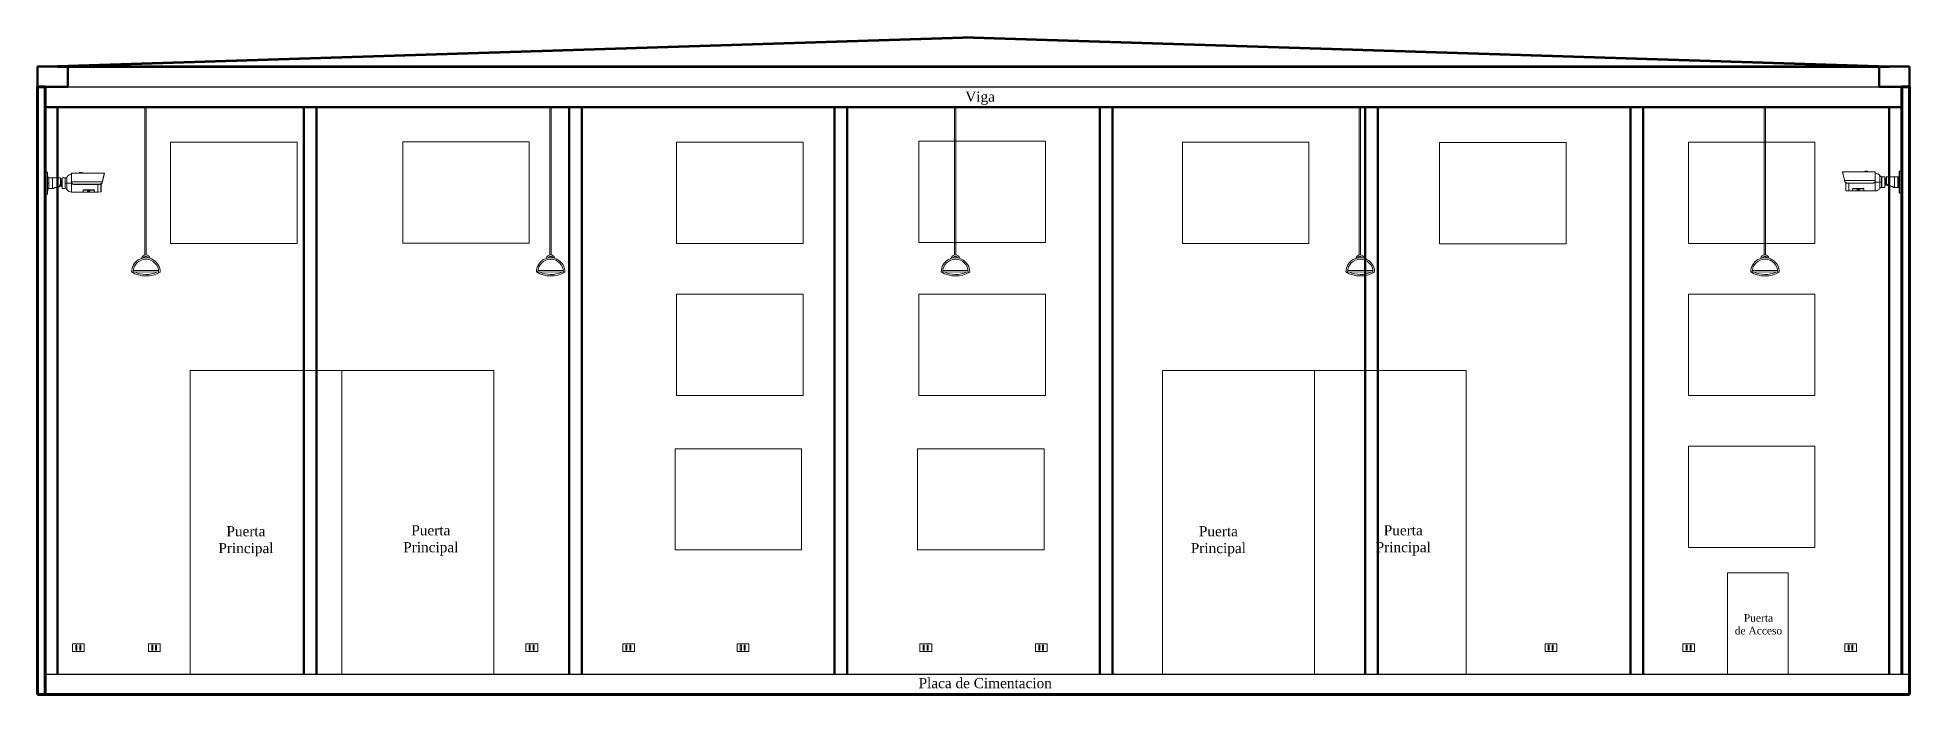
# Model space of a CAD drawing. Header units: metres. Extents: x 29 to 562, y -33 to 369.
# Drawn here: x 448.53 to 485.53, y 108.94 to 121.91 of the extents above; entities that cross this region are included whole.
import ezdxf

# ---------------------------------------------------------------- set-up
doc = ezdxf.new("R2010")
doc.units = ezdxf.units.M
doc.header["$LTSCALE"] = 2
for name, color, linetype, lineweight in [('001_Dark_1 10', 7, 'Continuous', 0), ('A-DOOR', 251, 'Continuous', 18), ('A-GLAZ', 2, 'Continuous', 18), ('A-ROOF', 226, 'Continuous', 53), ('E-AIR', 160, 'Continuous', 5), ('j pisos', 251, 'Continuous', 9), ('S-BEAM', 1, 'Continuous', 50), ('S-COLS', 1, 'Continuous', 50), ('S-WALL', 7, 'Continuous', 60), ('Tuberia', 1, 'Continuous', 9)]:
    doc.layers.add(name, color=color, linetype=linetype, lineweight=lineweight)
doc.layers.add('S-DECK', color=7, linetype='Continuous')
doc.layers.add('S-FNDN', color=7, linetype='Continuous')
doc.styles.get("Standard").update_dxf_attribs({"font": 'arial.ttf'})

msp = doc.modelspace()

# ---------------------------------------------------------------- texts
at = {"char_height": 0.2, "attachment_point": 1}
for s, insert, width in [('{\\fTimes New Roman|b0|i0|c0|p18;Viga}', (466.862, 120.843), 2.49427), ('{\\fTimes New Roman|b0|i0|c0|p18;Placa de Cimentacion}', (465.94, 109.261), 3.03204)]:
    msp.add_mtext(s, dxfattribs=dict(at, insert=insert, width=width))
at = {"attachment_point": 2}
for s, insert, char_height in [('{\\fTimes New Roman|b0|i0|c0|p18;Puerta^JPrincipal}', (452.646, 112.261), 0.2), ('{\\fTimes New Roman|b0|i0|c0|p18;Puerta ^JPrincipal}', (456.3, 112.279), 0.2), ('{\\fTimes New Roman|b0|i0|c0|p18;Puerta^JPrincipal}', (471.865, 112.261), 0.2), ('{\\fTimes New Roman|b0|i0|c0|p18;Puerta ^JPrincipal}', (475.519, 112.279), 0.2), ('{\\fTimes New Roman|b0|i0|c0|p18;Puerta^Jde Acceso}', (482.539, 110.523), 0.15)]:
    msp.add_mtext_dynamic_manual_height_columns(s, width=13.41015, gutter_width=12.5, heights=[0], dxfattribs=dict(at, insert=insert, char_height=char_height))

# ---------------------------------------------------------------- blocks, each defined once
blk = doc.blocks.new('Camaras')
at = {"layer": '001_Dark_1 10'}
for p, q in [((-0.0001, 0.0144), (-0.0001, -0.0144)), ((0, 0.0146), (0, -0.0146)), ((0.0007, 0.0145), (0, 0.0146)), ((0.0029, 0.0145), (0.0022, 0.0145)), ((0.0029, -0.0144), (0.0029, 0.0145)), ((0.0032, 0.0134), (0.0032, 0.0142)), ((0.0032, 0), (0.0032, 0.0142)), ((0.0032, 0.0103), (0.0032, 0.0104)), ((0.0032, 0.0104), (0.0032, 0.0104)), ((0.0032, 0.0104), (0.0032, 0.0104)), ((0.0032, 0.0101), (0.0032, 0.0101)), ((0.0032, 0.0095), (0.0032, 0.0099)), ((0.0032, 0.0092), (0.0032, 0.0095)), ((0.0032, 0.0095), (0.0032, 0.0095)), ((0.0032, 0.0088), (0.0032, 0.0092)), ((0.0032, 0.0088), (0.0032, 0.0088)), ((0.0032, 0.0085), (0.0032, 0.0084)), ((0.0032, 0.0078), (0.0032, 0.0078)), ((0.0032, 0.0072), (0.0032, -0.0141)), ((0.0048, 0), (0.0032, 0)), ((0.0048, 0.007), (0.0048, -0.0069)), ((0.0049, 0.0064), (0.0049, 0.0069)), ((0.0049, 0), (0.0049, 0.0069)), ((0.0049, -0.0068), (0.0049, 0.0069)), ((0.0049, 0), (0.0049, -0.0002)), ((0.005, 0.007), (0.005, -0.0069)), ((0.0095, 0.007), (0.005, 0.007)), ((0.0095, -0.0069), (0.0095, 0.007)), ((0.0095, 0.007), (0.0099, 0.007)), ((0.0096, 0.0069), (0.0096, 0.0069)), ((0.0096, -0.0068), (0.0096, 0.0069)), ((0.0097, 0.0069), (0.0096, 0.0069)), ((0.0096, 0.0061), (0.0096, -0.0055)), ((0.0097, 0.0061), (0.0096, 0.0061)), ((0.0097, 0.007), (0.0097, -0.0069)), ((0.0097, 0.0069), (0.0097, -0.0068)), ((0.0099, 0.007), (0.0098, 0.007)), ((0.0202, 0.007), (0.0099, 0.007)), ((0.0202, 0), (0.0202, 0.007)), ((0.0202, 0), (0.0207, 0)), ((0.0207, 0), (0.0207, 0.0064)), ((0.0214, 0.0039), (0.0207, 0.0039)), ((0.0214, -0.0039), (0.0214, 0.0039)), ((0.0223, 0.0067), (0.0223, -0.0066)), ((0.0225, 0.007), (0.0225, -0.0069)), ((0.0225, 0.007), (0.0264, 0.007)), ((0.0264, -0.0069), (0.0264, 0.007)), ((0.0264, 0.0069), (0.0264, -0.0068)), ((0.0264, -0.0065), (0.0264, 0.0069)), ((0.0265, -0.0069), (0.0265, 0.007)), ((0.0265, 0), (0.0352, 0)), ((0.0348, 0.0131), (0.0348, 0.0014)), ((0.0348, -0.0115), (0.0348, 0.0014)), ((0.0349, 0.0133), (0.0349, 0.0014)), ((0.0459, 0.0133), (0.0349, 0.0133)), ((0.0753, 0.002), (0.0349, 0.002)), ((0.0454, 0.0142), (0.0452, 0.0141)), ((0.0452, 0.0141), (0.0452, 0.0141)), ((0.0452, 0.0135), (0.0452, 0.0141)), ((0.0452, 0.0135), (0.0452, 0.0141)), ((0.0452, 0.0135), (0.0452, 0.0135)), ((0.0452, 0.0135), (0.0453, 0.0135)), ((0.0454, 0.0134), (0.0452, 0.0135)), ((0.0453, 0.0142), (0.0453, 0.0142)), ((0.0453, 0.0142), (0.0453, 0.0142)), ((0.0453, 0.0142), (0.0453, 0.0142)), ((0.0453, 0.0135), (0.0453, 0.0141)), ((0.0453, 0.0135), (0.0453, 0.0135)), ((0.0453, 0.0135), (0.0453, 0.0135)), ((0.0453, 0.0135), (0.0453, 0.0135)), ((0.0453, 0.0135), (0.0453, 0.0135)), ((0.0454, 0.0142), (0.0454, 0.0142)), ((0.0454, 0.0142), (0.0454, 0.0142)), ((0.0487, 0.0142), (0.0454, 0.0142)), ((0.0454, 0.0135), (0.0454, 0.0141)), ((0.0454, 0.0135), (0.0454, 0.0135)), ((0.0454, 0.0135), (0.0454, 0.0135)), ((0.0454, 0.0134), (0.0487, 0.0134)), ((0.0455, 0.0135), (0.0455, 0.0141)), ((0.0455, 0.0142), (0.0455, 0.0142)), ((0.0455, 0.0142), (0.0455, 0.0142)), ((0.0455, 0.0135), (0.0455, 0.0135)), ((0.0455, 0.0135), (0.0455, 0.0135)), ((0.0456, 0.0142), (0.0456, 0.0142)), ((0.0456, 0.0135), (0.0456, 0.0142)), ((0.0456, 0.0135), (0.0456, 0.0142)), ((0.0456, 0.0142), (0.0456, 0.0142)), ((0.0456, 0.0135), (0.0456, 0.0135)), ((0.0456, 0.0135), (0.0456, 0.0135)), ((0.0458, 0.0142), (0.0458, 0.0142)), ((0.0458, 0.0135), (0.0458, 0.0142)), ((0.0458, 0.0135), (0.0458, 0.0142)), ((0.0458, 0.0142), (0.0458, 0.0142)), ((0.0458, 0.0135), (0.0458, 0.0135)), ((0.0458, 0.0135), (0.0458, 0.0135)), ((0.0459, 0.0134), (0.0459, 0.0133)), ((0.046, 0.0142), (0.046, 0.0142)), ((0.046, 0.0135), (0.046, 0.0142)), ((0.046, 0.0135), (0.046, 0.0142)), ((0.046, 0.0142), (0.046, 0.0142)), ((0.046, 0.0135), (0.046, 0.0135)), ((0.046, 0.0135), (0.046, 0.0135)), ((0.0462, 0.0142), (0.0462, 0.0142)), ((0.0462, 0.0135), (0.0462, 0.0142)), ((0.0462, 0.0135), (0.0462, 0.0142)), ((0.0462, 0.0142), (0.0462, 0.0142)), ((0.0462, 0.0135), (0.0462, 0.0135)), ((0.0462, 0.0135), (0.0462, 0.0135)), ((0.0464, 0.0135), (0.0464, 0.0142)), ((0.0464, 0.0135), (0.0464, 0.0142)), ((0.0464, 0.0142), (0.0464, 0.0142)), ((0.0464, 0.0135), (0.0464, 0.0135)), ((0.0466, 0.0135), (0.0466, 0.0142)), ((0.0466, 0.0135), (0.0466, 0.0142)), ((0.0466, 0.0142), (0.0466, 0.0142)), ((0.0466, 0.0135), (0.0466, 0.0135)), ((0.0468, 0.0135), (0.0468, 0.0142)), ((0.0469, 0.0142), (0.0468, 0.0142)), ((0.0468, 0.0135), (0.0469, 0.0135)), ((0.0469, 0.0135), (0.0469, 0.0142)), ((0.047, 0.0133), (0.0512, 0.0133)), ((0.0471, 0.0135), (0.0471, 0.0142)), ((0.0471, 0.0135), (0.0471, 0.0142)), ((0.0471, 0.0142), (0.0471, 0.0142)), ((0.0471, 0.0135), (0.0471, 0.0135)), ((0.0473, 0.0135), (0.0473, 0.0142)), ((0.0474, 0.0142), (0.0473, 0.0142)), ((0.0473, 0.0135), (0.0474, 0.0135)), ((0.0474, 0.0135), (0.0474, 0.0142)), ((0.0476, 0.0135), (0.0476, 0.0142)), ((0.0476, 0.0135), (0.0476, 0.0142)), ((0.0476, 0.0142), (0.0476, 0.0142)), ((0.0476, 0.0135), (0.0476, 0.0135)), ((0.0478, 0.0142), (0.0478, 0.0142)), ((0.0478, 0.0135), (0.0478, 0.0142)), ((0.0478, 0.0135), (0.0478, 0.0142)), ((0.0478, 0.0142), (0.0478, 0.0142)), ((0.0478, 0.0135), (0.0478, 0.0135)), ((0.0478, 0.0135), (0.0478, 0.0135)), ((0.048, 0.0135), (0.048, 0.0142)), ((0.048, 0.0135), (0.048, 0.0142)), ((0.048, 0.0142), (0.048, 0.0142)), ((0.048, 0.0142), (0.048, 0.0142)), ((0.048, 0.0135), (0.048, 0.0135)), ((0.048, 0.0135), (0.048, 0.0135)), ((0.0482, 0.0135), (0.0482, 0.0142)), ((0.0482, 0.0135), (0.0482, 0.0142)), ((0.0482, 0.0142), (0.0482, 0.0142)), ((0.0482, 0.0142), (0.0482, 0.0142)), ((0.0482, 0.0135), (0.0482, 0.0135)), ((0.0482, 0.0135), (0.0482, 0.0135)), ((0.0482, 0.0134), (0.0482, 0.0133)), ((0.0484, 0.0135), (0.0484, 0.0142)), ((0.0484, 0.0135), (0.0484, 0.0142)), ((0.0484, 0.0142), (0.0484, 0.0142)), ((0.0484, 0.0142), (0.0484, 0.0142)), ((0.0484, 0.0135), (0.0484, 0.0135)), ((0.0484, 0.0135), (0.0484, 0.0135)), ((0.0485, 0.0142), (0.0485, 0.0142)), ((0.0485, 0.0135), (0.0485, 0.0141)), ((0.0485, 0.0142), (0.0485, 0.0142)), ((0.0485, 0.0135), (0.0485, 0.0135)), ((0.0485, 0.0135), (0.0485, 0.0135)), ((0.0486, 0.0142), (0.0486, 0.0142)), ((0.0486, 0.0142), (0.0486, 0.0142)), ((0.0486, 0.0135), (0.0486, 0.0141)), ((0.0486, 0.0135), (0.0486, 0.0135)), ((0.0486, 0.0135), (0.0486, 0.0135)), ((0.0487, 0.0142), (0.0487, 0.0142)), ((0.0487, 0.0142), (0.0487, 0.0142)), ((0.0487, 0.0142), (0.0488, 0.0142)), ((0.0487, 0.0135), (0.0487, 0.0141)), ((0.0487, 0.0134), (0.0488, 0.0135)), ((0.0487, 0.0135), (0.0487, 0.0135)), ((0.0487, 0.0135), (0.0487, 0.0135)), ((0.0488, 0.0142), (0.0488, 0.0142)), ((0.0488, 0.0142), (0.0488, 0.0142)), ((0.0488, 0.0135), (0.0488, 0.0141)), ((0.0488, 0.0135), (0.0488, 0.0141)), ((0.0488, 0.0135), (0.0488, 0.0135)), ((0.0488, 0.0135), (0.0488, 0.0135)), ((0.078, 0.0133), (0.052, 0.0133)), ((0.0735, 0), (0.0735, -0.0114)), ((0.0753, 0.002), (0.075, 0.0008)), ((0.0751, 0.0008), (0.0782, 0.0131)), ((0.0029, -0.0144), (0, -0.0146)), ((0.0032, -0.0087), (0.0032, -0.0087)), ((0.0032, -0.0095), (0.0032, -0.0091)), ((0.0032, -0.0099), (0.0032, -0.0095)), ((0.0032, -0.0102), (0.0032, -0.0099)), ((0.0032, -0.0103), (0.0032, -0.0102)), ((0.0032, -0.0102), (0.0032, -0.0102)), ((0.0032, -0.0104), (0.0032, -0.0103)), ((0.0032, -0.0141), (0.0032, -0.0104)), ((0.0032, -0.0104), (0.0032, -0.0104)), ((0.0032, -0.0104), (0.0032, -0.0104)), ((0.0049, -0.0068), (0.0049, -0.0002)), ((0.0049, -0.0063), (0.0049, -0.0068)), ((0.0095, -0.0069), (0.005, -0.0069)), ((0.0099, -0.0069), (0.0095, -0.0069)), ((0.0096, -0.0055), (0.0097, -0.0055)), ((0.0096, -0.0058), (0.0096, -0.0057)), ((0.0097, -0.0058), (0.0096, -0.0058)), ((0.0096, -0.0062), (0.0096, -0.0061)), ((0.0096, -0.0061), (0.0097, -0.0061)), ((0.0096, -0.0068), (0.0096, -0.0068)), ((0.0096, -0.0068), (0.0097, -0.0068)), ((0.0109, -0.0068), (0.0108, -0.0069)), ((0.0109, -0.0068), (0.0108, -0.0069)), ((0.0108, -0.0069), (0.0108, -0.0069)), ((0.0108, -0.0069), (0.0108, -0.0069)), ((0.0109, -0.0068), (0.011, -0.0067)), ((0.011, -0.0067), (0.0116, -0.0064)), ((0.0116, -0.0064), (0.0124, -0.006)), ((0.0135, -0.0057), (0.0137, -0.0056)), ((0.0137, -0.0056), (0.0149, -0.0055)), ((0.0149, -0.0055), (0.0149, -0.0055)), ((0.0152, -0.0054), (0.0152, -0.0055)), ((0.0214, -0.0039), (0.0191, -0.0039)), ((0.0225, -0.0069), (0.0264, -0.0069)), ((0.0498, -0.0115), (0.0348, -0.0115)), ((0.0375, -0.0013), (0.0376, -0.0014)), ((0.0376, -0.0012), (0.0376, -0.0014)), ((0.0376, -0.0012), (0.0724, -0.0012)), ((0.0724, -0.0014), (0.0376, -0.0014)), ((0.0499, -0.0094), (0.0498, -0.0115)), ((0.0499, -0.0114), (0.05, -0.0094)), ((0.05, -0.0094), (0.0499, -0.0114)), ((0.0499, -0.0099), (0.05, -0.0099)), ((0.05, -0.0103), (0.0499, -0.0103)), ((0.0499, -0.0104), (0.05, -0.0104)), ((0.0499, -0.0104), (0.05, -0.0104)), ((0.05, -0.0115), (0.0501, -0.0095)), ((0.057, -0.0115), (0.05, -0.0115)), ((0.0508, -0.0086), (0.0507, -0.0086)), ((0.064, -0.0086), (0.0508, -0.0086)), ((0.064, -0.0086), (0.0508, -0.0086)), ((0.0508, -0.0086), (0.0508, -0.0086)), ((0.0508, -0.0087), (0.064, -0.0087)), ((0.0508, -0.0087), (0.0508, -0.0088)), ((0.0508, -0.0088), (0.064, -0.0088)), ((0.055, -0.0086), (0.055, -0.0087)), ((0.0558, -0.0086), (0.0558, -0.0087)), ((0.056, -0.0087), (0.0561, -0.0086)), ((0.0588, -0.0091), (0.056, -0.0091)), ((0.056, -0.0091), (0.056, -0.01)), ((0.0587, -0.0091), (0.0561, -0.0091)), ((0.0561, -0.01), (0.0561, -0.0091)), ((0.0563, -0.0086), (0.0563, -0.0087)), ((0.0648, -0.0115), (0.0578, -0.0115)), ((0.0585, -0.0087), (0.0585, -0.0086)), ((0.0587, -0.0086), (0.0588, -0.0087)), ((0.0587, -0.0091), (0.0587, -0.01)), ((0.0588, -0.01), (0.0588, -0.0091)), ((0.0641, -0.0086), (0.064, -0.0086)), ((0.064, -0.0086), (0.064, -0.0086)), ((0.064, -0.0088), (0.064, -0.0087)), ((0.0647, -0.0095), (0.0648, -0.0115)), ((0.0649, -0.0114), (0.0648, -0.0094)), ((0.0648, -0.0099), (0.0649, -0.0099)), ((0.0649, -0.0103), (0.0648, -0.0103)), ((0.0648, -0.0104), (0.0649, -0.0104)), ((0.0648, -0.0104), (0.0649, -0.0104)), ((0.0649, -0.0094), (0.065, -0.0114)), ((0.065, -0.0115), (0.0649, -0.0094)), ((0.0696, -0.0115), (0.065, -0.0115)), ((0.0696, -0.0014), (0.0696, -0.0115)), ((0.0696, -0.0115), (0.0696, -0.0014)), ((0.0735, -0.0114), (0.0696, -0.0115)), ((0.0724, -0.0014), (0.0724, -0.0012)), ((0.0738, -0.0111), (0.0738, -0.0009))]:
    blk.add_line(p, q, dxfattribs=at)
for points in [[(0.0048, 0.007), (0.0045, 0.007), (0.0039, 0.0075), (0.0036, 0.0082), (0.0034, 0.0091), (0.0034, 0.0096), (0.0033, 0.0107), (0.0032, 0.012), (0.0032, 0.0134)], [(0.0032, 0.0104), (0.0032, 0.0104), (0.0032, 0.0104), (0.0032, 0.0105), (0.0032, 0.0105)], [(0.0032, 0.0099), (0.0032, 0.0102), (0.0032, 0.0103)], [(0.0032, 0.0072), (0.0032, 0.0072), (0.0032, 0.0072), (0.0032, 0.0073), (0.0032, 0.0073), (0.0032, 0.0074), (0.0032, 0.0075), (0.0032, 0.0076), (0.0032, 0.0078), (0.0032, 0.008), (0.0032, 0.0083), (0.0032, 0.0085), (0.0032, 0.0088)], [(0.0097, 0.007), (0.0097, 0.007), (0.0097, 0.0069), (0.0097, 0.0069)], [(0.0098, 0.007), (0.0097, 0.007), (0.0097, 0.007)], [(0.0098, 0.007), (0.0098, 0.007), (0.0098, 0.007)], [(0.0032, -0.0141), (0.0032, -0.0134), (0.0032, -0.0119), (0.0033, -0.0106), (0.0034, -0.0095), (0.0034, -0.009), (0.0036, -0.0081), (0.0039, -0.0074), (0.0045, -0.007), (0.0048, -0.0069)], [(0.0032, -0.008), (0.0032, -0.0078), (0.0032, -0.0076), (0.0032, -0.0075), (0.0032, -0.0073), (0.0032, -0.0073), (0.0032, -0.0072), (0.0032, -0.0072), (0.0032, -0.0071), (0.0032, -0.0071)], [(0.0032, -0.0091), (0.0032, -0.0088), (0.0032, -0.0087)], [(0.0032, -0.0104), (0.0032, -0.0104), (0.0032, -0.0104), (0.0032, -0.0104)], [(0.0097, -0.0068), (0.0097, -0.0068), (0.0097, -0.0069), (0.0097, -0.0069)], [(0.0097, -0.0069), (0.0097, -0.0069), (0.0098, -0.0069)], [(0.0098, -0.0069), (0.0098, -0.0069), (0.0098, -0.0069), (0.0099, -0.0069), (0.0105, -0.0069)], [(0.0108, -0.0069), (0.0108, -0.0068), (0.0111, -0.0066), (0.0118, -0.0063), (0.0123, -0.0061), (0.0133, -0.0057), (0.0144, -0.0055), (0.0149, -0.0055)], [(0.0149, -0.0055), (0.015, -0.0055), (0.0151, -0.0055), (0.0152, -0.0055)], [(0.015, -0.0055), (0.0151, -0.0055), (0.0152, -0.0055)], [(0.0152, -0.0055), (0.0157, -0.0055), (0.0161, -0.0054), (0.0165, -0.0054)]]:
    blk.add_lwpolyline(points, dxfattribs=at)
for centre, radius, start, end in [((0.0029, 0.0142), 0.000278, 0.262, 86.9918), ((0.2363, 0.0099), 0.2331, 180.078, 180.2559), ((0.115, 0.0093), 0.1118, 180.2644, 180.4193), ((0.0075, 0.0076), 0.00427, 183.3247, 183.4891), ((0.0048, 0.0069), 0.0000835, 2.9178, 86.5845), ((0.005, 0.0069), 0.0000835, 90, 180), ((0.0095, 0.0069), 0.0000835, 6.0528, 90), ((0.0097, 0.0062), 0.000139, 179.9975, 225), ((0.0097, 0.0069), 0.0000836, 90.0489, 132.4098), ((0.0097, 0.0069), 0.0000834, 135.7179, 179.9775), ((0.0097, 0.0069), 0.000083, 132.4027, 135.726), ((0.0152, 0), 0.00557, 284.3975, 0), ((0.0202, 0.0064), 0.000557, 359.9979, 89.9985), ((0.0214, 0.0048), 0.000835, 270, 359.9971), ((0.0225, 0.0067), 0.000278, 90, 180), ((0.0264, 0.0069), 0.0000835, 0, 90), ((0.0265, 0.0069), 0.0000835, 92.1272, 180.6174), ((0.0264, 0.0096), 0.00263, 271.7476, 327.7528), ((0.0348, 0.0044), 0.00724, 90, 147.7528), ((0.0349, 0.0131), 0.000139, 90, 179.9996), ((0.0376, 0.0014), 0.00278, 179.9978, 267.9486), ((0.0428, 0.0187), 0.00516, 298.5733, 298.7671), ((0.0429, 0.0185), 0.00495, 298.7662, 299.3962), ((0.0429, 0.0092), 0.00494, 60.5979, 61.2324), ((0.0482, 0.0131), 0.00118, 58.8911, 59.1294), ((0.0481, 0.0146), 0.00133, 300.8746, 301.0869), ((0.0512, 0.088), 0.0747, 270.0254, 270.666), ((0.0724, 0.0014), 0.00278, 270.0022, 346.0024), ((0.078, 0.0131), 0.000139, 345.9982, 90), ((0, -0.0144), 0.000139, 180, 273), ((0.0029, -0.0141), 0.000278, 273.0082, 359.7381), ((0.0859, -0.0091), 0.0827, 179.2766, 179.7754), ((0.2069, -0.0097), 0.2037, 179.7314, 179.9347), ((0.0048, -0.0068), 0.0000835, 273.4155, 357.0817), ((0.005, -0.0068), 0.0000835, 180, 270), ((0.0095, -0.0068), 0.0000835, 269.9515, 355.3564), ((0.0099, -0.0057), 0.000336, 140.7327, 144.8759), ((0.0099, -0.0057), 0.000288, 144.1235, 179.974), ((0.0099, -0.0058), 0.000279, 143.2965, 158.0375), ((0.0099, -0.0058), 0.000279, 158.0944, 170.1136), ((0.0099, -0.0061), 0.000279, 179.9956, 216.7824), ((0.0099, -0.0061), 0.000434, 229.058, 237.9314), ((0.0097, -0.0068), 0.0000834, 180.0335, 224.0279), ((0.0097, -0.0068), 0.0000835, 226.079, 270.0151), ((0.0097, -0.0068), 0.000083, 224.0181, 226.0809), ((0.0156, -0.0139), 0.00864, 123.6126, 125.6695), ((0.0169, -0.0163), 0.0113, 121.5738, 122.6301), ((0.0158, -0.0144), 0.00909, 120.5743, 121.5517), ((0.016, -0.0147), 0.00943, 117.3676, 120.5856), ((0.0159, -0.0147), 0.00936, 115.4863, 117.3418), ((0.0161, -0.0151), 0.00985, 113.7152, 115.4885), ((0.016, -0.0149), 0.00962, 112.7555, 113.7156), ((0.0153, -0.0126), 0.00721, 105.3011, 106.3104), ((0.0149, -0.0108), 0.00537, 94.3399, 95.8792), ((0.0149, -0.0111), 0.0056, 90.2053, 94.3247), ((0.0152, -0.0797), 0.0743, 90.0075, 90.221), ((0.0214, -0.0047), 0.000835, 0.0029, 90), ((0.0225, -0.0066), 0.000278, 180, 270), ((0.0264, -0.0068), 0.0000835, 270, 0), ((0.0265, -0.0068), 0.0000835, 179.3955, 267.8728), ((0.0264, -0.0096), 0.00263, 32.2472, 88.253), ((0.0348, -0.0043), 0.00724, 212.2472, 270), ((0.0498, -0.0114), 0.0000835, 269.9144, 356.9619), ((0.05, -0.0114), 0.0000835, 177.0138, 269.915), ((0.0508, -0.0094), 0.000835, 90, 177.0001), ((0.0508, -0.0094), 0.000752, 89.9999, 177), ((0.0508, -0.0093), 0.000783, 89.895, 91.3545), ((0.0508, -0.0093), 0.000769, 89.3804, 89.8921), ((0.0574, -0.0835), 0.072, 90.0065, 90.339), ((0.0574, -0.0814), 0.0699, 89.6561, 89.9984), ((0.064, -0.0094), 0.000835, 2.9999, 90), ((0.064, -0.0092), 0.0006, 89.5112, 91.4708), ((0.064, -0.0091), 0.00058, 91.4783, 92.1708), ((0.064, -0.0094), 0.000752, 2.9999, 90), ((0.0648, -0.0114), 0.0000835, 270.0842, 2.986), ((0.065, -0.0114), 0.0000835, 183.0376, 270.0845), ((0.0735, -0.0111), 0.000278, 271.909, 359.9974)]:
    blk.add_arc(centre, radius, start, end, dxfattribs=at)
for points, knots in [([(-0.0001, 0.0144), (-0.0001, 0.0145), (-0.0001, 0.0145), (0, 0.0146), (0, 0.0146)], [0, 0, 0, 0, 0.500104, 1, 1, 1, 1]), ([(0.0022, 0.0145), (0.0022, 0.0145), (0.0022, 0.0145), (0.0022, 0.0145), (0.0022, 0.0145), (0.0022, 0.0145), (0.0022, 0.0145), (0.0021, 0.0145), (0.0021, 0.0145), (0.002, 0.0145), (0.002, 0.0145), (0.0019, 0.0145), (0.0017, 0.0145), (0.0015, 0.0145), (0.0013, 0.0145), (0.001, 0.0145), (0.0008, 0.0145), (0.0007, 0.0145)], [0, 0, 0, 0, 0.001203, 0.004813, 0.01083, 0.019237, 0.030006, 0.043107, 0.076193, 0.118185, 0.168649, 0.227122, 0.293024, 0.444552, 0.617382, 0.804993, 1, 1, 1, 1]), ([(0.0032, 0.0104), (0.0032, 0.0104), (0.0032, 0.0105), (0.0032, 0.0104), (0.0032, 0.0104)], [0, 0, 0, 0, 0.484274, 1, 1, 1, 1]), ([(0.0032, 0.0088), (0.0032, 0.0092), (0.0032, 0.0096), (0.0032, 0.0102), (0.0032, 0.0104), (0.0032, 0.0104)], [0, 0, 0, 0, 0.640157, 0.869015, 1, 1, 1, 1]), ([(0.0032, 0.0104), (0.0032, 0.0104), (0.0032, 0.0103), (0.0032, 0.0102), (0.0032, 0.0101)], [0, 0, 0, 0, 0.164717, 1, 1, 1, 1]), ([(0.0032, 0.0101), (0.0032, 0.0101), (0.0032, 0.0099), (0.0032, 0.0097), (0.0032, 0.0095)], [0, 0, 0, 0, 0.216679, 1, 1, 1, 1]), ([(0.0033, 0.0072), (0.0033, 0.0072), (0.0033, 0.0073), (0.0033, 0.0074), (0.0033, 0.0076), (0.0033, 0.0079), (0.0033, 0.0083), (0.0033, 0.0086), (0.0032, 0.0088)], [0, 0, 0, 0, 0.049478, 0.126467, 0.229248, 0.354323, 0.657281, 1, 1, 1, 1]), ([(0.0032, 0.0088), (0.0032, 0.0088), (0.0032, 0.0088), (0.0032, 0.0088), (0.0032, 0.0088)], [0, 0, 0, 0, 0.378806, 1, 1, 1, 1]), ([(0.0032, 0.0084), (0.0032, 0.0084), (0.0032, 0.0082), (0.0032, 0.008), (0.0032, 0.0078)], [0, 0, 0, 0, 0.26731, 1, 1, 1, 1]), ([(0.0032, 0.0078), (0.0032, 0.0077), (0.0032, 0.0076), (0.0032, 0.0074), (0.0032, 0.0073)], [0, 0, 0, 0, 0.298415, 1, 1, 1, 1]), ([(0.0032, 0.0073), (0.0032, 0.0073), (0.0032, 0.0072), (0.0032, 0.0072), (0.0032, 0.0072)], [0, 0, 0, 0, 0.626421, 1, 1, 1, 1]), ([(0.0032, 0.0072), (0.0032, 0.0072), (0.0032, 0.0072), (0.0032, 0.0072), (0.0032, 0.0071), (0.0032, 0.0071), (0.0032, 0.0072), (0.0033, 0.0072), (0.0033, 0.0072), (0.0033, 0.0072), (0.0033, 0.0072)], [0, 0, 0, 0, 0.159792, 0.267345, 0.327489, 0.370692, 0.450193, 0.580177, 0.763231, 1, 1, 1, 1]), ([(0.0099, 0.007), (0.0099, 0.007), (0.0099, 0.007), (0.0099, 0.007), (0.0098, 0.007), (0.0098, 0.007), (0.0098, 0.007), (0.0098, 0.007), (0.0097, 0.007), (0.0097, 0.007), (0.0097, 0.007), (0.0097, 0.007), (0.0097, 0.007)], [0, 0, 0, 0, 0.195645, 0.383867, 0.5566, 0.707437, 0.830987, 0.922596, 0.955203, 0.978653, 0.993302, 1, 1, 1, 1]), ([(0.0202, 0), (0.0202, -0.0003), (0.0201, -0.0011), (0.0198, -0.0021), (0.0193, -0.003), (0.0187, -0.0038), (0.018, -0.0045), (0.0171, -0.005), (0.0162, -0.0053), (0.0155, -0.0054), (0.0152, -0.0054)], [0, 0, 0, 0, 0.134768, 0.266202, 0.392668, 0.514236, 0.632807, 0.751349, 0.873308, 1, 1, 1, 1]), ([(0.0287, 0.0082), (0.0287, 0.0082), (0.0287, 0.0082), (0.0287, 0.0082), (0.0287, 0.0082), (0.0287, 0.0081), (0.0287, 0.0081), (0.0287, 0.008), (0.0287, 0.0079), (0.0287, 0.0076), (0.0287, 0.0073), (0.0287, 0.007), (0.0287, 0.0066), (0.0287, 0.0061), (0.0287, 0.0055), (0.0287, 0.0046), (0.0287, 0.0034), (0.0287, 0.0018), (0.0287, 0.0006), (0.0287, 0)], [0, 0, 0, 0, 0.001123, 0.002518, 0.004461, 0.009971, 0.017609, 0.027329, 0.03908, 0.068474, 0.105444, 0.149917, 0.201992, 0.262193, 0.330953, 0.407861, 0.582717, 0.782195, 1, 1, 1, 1]), ([(0.0287, 0), (0.0287, -0.0006), (0.0287, -0.0017), (0.0287, -0.0033), (0.0287, -0.0045), (0.0287, -0.0054), (0.0287, -0.006), (0.0287, -0.0065), (0.0287, -0.0069), (0.0287, -0.0073), (0.0287, -0.0075), (0.0287, -0.0077), (0.0287, -0.0078), (0.0287, -0.0079), (0.0287, -0.008), (0.0287, -0.0081), (0.0287, -0.0081), (0.0287, -0.0081), (0.0287, -0.0081), (0.0287, -0.0081), (0.0287, -0.0081)], [0, 0, 0, 0, 0.217805, 0.417283, 0.592139, 0.669047, 0.737807, 0.798008, 0.850083, 0.894556, 0.931526, 0.947187, 0.96092, 0.972671, 0.982391, 0.990029, 0.995539, 0.997482, 0.998877, 1, 1, 1, 1]), ([(0.0349, 0.002), (0.0349, 0.002), (0.0349, 0.002), (0.0349, 0.002), (0.0348, 0.002), (0.0348, 0.002), (0.0348, 0.002), (0.0348, 0.002), (0.0348, 0.002), (0.0348, 0.002)], [0, 0, 0, 0, 0.366513, 0.544859, 0.704261, 0.833539, 0.926712, 0.980781, 1, 1, 1, 1]), ([(0.0348, 0.0014), (0.0348, 0.0014), (0.0348, 0.0014), (0.0348, 0.0014), (0.0348, 0.0014), (0.0348, 0.0014), (0.0349, 0.0014), (0.0349, 0.0014), (0.0349, 0.0014), (0.0349, 0.0014)], [0, 0, 0, 0, 0.021707, 0.079154, 0.17169, 0.295693, 0.446652, 0.618935, 1, 1, 1, 1]), ([(0.0376, -0.0012), (0.0372, -0.0012), (0.0365, -0.0011), (0.0357, -0.0005), (0.0351, 0.0004), (0.0349, 0.0011), (0.0349, 0.0014)], [0, 0, 0, 0, 0.250166, 0.500221, 0.750145, 1, 1, 1, 1]), ([(0.0453, 0.0142), (0.0453, 0.0142), (0.0453, 0.0142), (0.0453, 0.0142), (0.0453, 0.0142), (0.0453, 0.0141), (0.0452, 0.0141), (0.0452, 0.0141), (0.0452, 0.0141), (0.0452, 0.0141), (0.0452, 0.0141)], [0, 0, 0, 0, 0.381161, 0.547799, 0.693506, 0.814699, 0.907868, 0.969835, 0.988697, 1, 1, 1, 1]), ([(0.0452, 0.0141), (0.0452, 0.0141), (0.0452, 0.0141), (0.0452, 0.0141), (0.0452, 0.0141), (0.0452, 0.0141), (0.0453, 0.0141), (0.0453, 0.0141), (0.0453, 0.0141), (0.0453, 0.0141), (0.0453, 0.0141), (0.0453, 0.0142)], [0, 0, 0, 0, 0.020449, 0.040457, 0.068662, 0.105296, 0.15039, 0.265151, 0.410521, 0.583673, 1, 1, 1, 1]), ([(0.0453, 0.0135), (0.0453, 0.0135), (0.0453, 0.0135), (0.0453, 0.0135), (0.0453, 0.0135), (0.0453, 0.0135), (0.0452, 0.0135), (0.0452, 0.0135), (0.0452, 0.0135), (0.0452, 0.0135), (0.0452, 0.0135)], [0, 0, 0, 0, 0.381233, 0.5479, 0.693637, 0.814885, 0.908087, 0.969969, 0.988756, 1, 1, 1, 1]), ([(0.0452, 0.0135), (0.0452, 0.0135), (0.0452, 0.0135), (0.0452, 0.0135), (0.0452, 0.0135), (0.0452, 0.0135), (0.0453, 0.0135), (0.0453, 0.0135), (0.0453, 0.0135), (0.0453, 0.0135), (0.0453, 0.0135), (0.0453, 0.0135)], [0, 0, 0, 0, 0.020527, 0.040546, 0.068736, 0.105344, 0.150418, 0.265221, 0.41066, 0.583793, 1, 1, 1, 1]), ([(0.0453, 0.0142), (0.0453, 0.0142), (0.0453, 0.0142), (0.0453, 0.0142), (0.0453, 0.0141), (0.0453, 0.0141), (0.0453, 0.0141), (0.0453, 0.0141), (0.0453, 0.0141)], [0, 0, 0, 0, 0.370128, 0.672677, 0.792001, 0.886959, 0.956013, 1, 1, 1, 1]), ([(0.0453, 0.0142), (0.0453, 0.0142), (0.0453, 0.0142), (0.0453, 0.0142), (0.0453, 0.0142)], [0, 0, 0, 0, 0.230234, 1, 1, 1, 1]), ([(0.0453, 0.0141), (0.0453, 0.0141), (0.0453, 0.0141), (0.0453, 0.0141), (0.0453, 0.0141), (0.0453, 0.0141), (0.0453, 0.0142), (0.0454, 0.0142), (0.0454, 0.0142), (0.0454, 0.0142), (0.0454, 0.0142)], [0, 0, 0, 0, 0.076934, 0.118999, 0.170065, 0.296327, 0.449268, 0.621805, 0.807465, 1, 1, 1, 1]), ([(0.0453, 0.0135), (0.0453, 0.0135), (0.0453, 0.0135), (0.0453, 0.0135), (0.0453, 0.0135), (0.0453, 0.0135), (0.0453, 0.0135), (0.0453, 0.0135), (0.0453, 0.0135)], [0, 0, 0, 0, 0.370161, 0.672744, 0.792105, 0.887119, 0.956175, 1, 1, 1, 1]), ([(0.0453, 0.0135), (0.0453, 0.0135), (0.0453, 0.0135), (0.0453, 0.0135), (0.0453, 0.0135)], [0, 0, 0, 0, 0.230167, 1, 1, 1, 1]), ([(0.0453, 0.0135), (0.0453, 0.0135), (0.0453, 0.0135), (0.0453, 0.0135), (0.0453, 0.0135), (0.0453, 0.0135), (0.0453, 0.0135), (0.0454, 0.0135), (0.0454, 0.0135), (0.0454, 0.0135), (0.0454, 0.0135)], [0, 0, 0, 0, 0.076972, 0.119028, 0.170106, 0.296387, 0.449269, 0.621776, 0.807453, 1, 1, 1, 1]), ([(0.0454, 0.0142), (0.0454, 0.0142), (0.0454, 0.0142), (0.0454, 0.0142), (0.0454, 0.0141), (0.0454, 0.0141), (0.0454, 0.0141)], [0, 0, 0, 0, 0.354916, 0.647096, 0.86354, 1, 1, 1, 1]), ([(0.0454, 0.0141), (0.0454, 0.0141), (0.0454, 0.0141), (0.0454, 0.0141), (0.0454, 0.0141), (0.0454, 0.0141), (0.0454, 0.0141), (0.0454, 0.0141), (0.0454, 0.0141), (0.0455, 0.0142), (0.0455, 0.0142), (0.0455, 0.0142)], [0, 0, 0, 0, 0.018224, 0.037406, 0.062464, 0.09582, 0.13808, 0.189145, 0.315208, 0.636536, 1, 1, 1, 1]), ([(0.0454, 0.0135), (0.0454, 0.0135), (0.0454, 0.0135), (0.0454, 0.0135), (0.0454, 0.0135), (0.0454, 0.0135), (0.0454, 0.0135)], [0, 0, 0, 0, 0.354861, 0.647005, 0.86349, 1, 1, 1, 1]), ([(0.0454, 0.0135), (0.0454, 0.0135), (0.0454, 0.0135), (0.0454, 0.0135), (0.0454, 0.0135), (0.0454, 0.0135), (0.0454, 0.0135), (0.0454, 0.0135), (0.0454, 0.0135), (0.0455, 0.0135), (0.0455, 0.0135), (0.0455, 0.0135)], [0, 0, 0, 0, 0.018168, 0.037297, 0.06235, 0.095725, 0.137993, 0.189059, 0.315162, 0.636455, 1, 1, 1, 1]), ([(0.0455, 0.0142), (0.0455, 0.0142), (0.0455, 0.0142), (0.0455, 0.0142), (0.0455, 0.0141), (0.0455, 0.0141)], [0, 0, 0, 0, 0.616239, 0.837333, 1, 1, 1, 1]), ([(0.0455, 0.0141), (0.0455, 0.0141), (0.0455, 0.0141), (0.0455, 0.0141), (0.0455, 0.0141), (0.0455, 0.0141), (0.0455, 0.0141), (0.0455, 0.0141), (0.0456, 0.0141), (0.0456, 0.0142), (0.0456, 0.0142), (0.0456, 0.0142), (0.0456, 0.0142)], [0, 0, 0, 0, 0.022892, 0.045867, 0.073372, 0.108136, 0.203055, 0.3302, 0.482169, 0.649844, 0.824892, 1, 1, 1, 1]), ([(0.0455, 0.0135), (0.0455, 0.0135), (0.0455, 0.0135), (0.0455, 0.0135), (0.0455, 0.0135), (0.0455, 0.0135)], [0, 0, 0, 0, 0.616114, 0.83722, 1, 1, 1, 1]), ([(0.0455, 0.0135), (0.0455, 0.0135), (0.0455, 0.0135), (0.0455, 0.0135), (0.0455, 0.0135), (0.0455, 0.0135), (0.0455, 0.0135), (0.0455, 0.0135), (0.0456, 0.0135), (0.0456, 0.0135), (0.0456, 0.0135), (0.0456, 0.0135), (0.0456, 0.0135)], [0, 0, 0, 0, 0.022903, 0.045843, 0.073312, 0.108075, 0.20302, 0.33018, 0.482148, 0.649789, 0.82486, 1, 1, 1, 1]), ([(0.0456, 0.0142), (0.0456, 0.0141), (0.0456, 0.0141), (0.0456, 0.0141), (0.0456, 0.0141), (0.0456, 0.0141), (0.0457, 0.0141), (0.0457, 0.0141), (0.0457, 0.0141), (0.0457, 0.0141), (0.0457, 0.0141), (0.0457, 0.0141), (0.0457, 0.0142), (0.0458, 0.0142), (0.0458, 0.0142), (0.0458, 0.0142)], [0, 0, 0, 0, 0.026824, 0.053407, 0.08361, 0.120304, 0.217576, 0.34623, 0.382506, 0.420103, 0.498586, 0.580396, 0.664274, 0.833971, 1, 1, 1, 1]), ([(0.0456, 0.0135), (0.0456, 0.0135), (0.0456, 0.0135), (0.0456, 0.0135), (0.0456, 0.0135), (0.0456, 0.0135), (0.0457, 0.0135), (0.0457, 0.0135), (0.0457, 0.0135), (0.0457, 0.0135), (0.0458, 0.0135), (0.0458, 0.0135), (0.0458, 0.0135)], [0, 0, 0, 0, 0.026852, 0.05345, 0.083632, 0.120303, 0.217606, 0.346275, 0.498593, 0.664216, 0.833934, 1, 1, 1, 1]), ([(0.0458, 0.0142), (0.0458, 0.0142), (0.0458, 0.0142), (0.0458, 0.0141), (0.0458, 0.0141), (0.0458, 0.0141), (0.0458, 0.0141), (0.0459, 0.0141), (0.0459, 0.0142), (0.0459, 0.0142), (0.0459, 0.0142), (0.046, 0.0142)], [0, 0, 0, 0, 0.030163, 0.060068, 0.131304, 0.231672, 0.362457, 0.515491, 0.679245, 0.843406, 1, 1, 1, 1]), ([(0.0458, 0.0135), (0.0458, 0.0135), (0.0458, 0.0135), (0.0458, 0.0135), (0.0458, 0.0135), (0.0458, 0.0135), (0.0458, 0.0135), (0.0458, 0.0135), (0.0459, 0.0135), (0.0459, 0.0135), (0.0459, 0.0135), (0.0459, 0.0135), (0.046, 0.0135)], [0, 0, 0, 0, 0.03017, 0.060088, 0.131288, 0.177593, 0.231882, 0.362643, 0.515645, 0.679311, 0.843427, 1, 1, 1, 1]), ([(0.046, 0.0142), (0.046, 0.0142), (0.046, 0.0142), (0.046, 0.0141), (0.046, 0.0141), (0.046, 0.0141), (0.046, 0.0141), (0.046, 0.0141), (0.0461, 0.0141), (0.0461, 0.0141), (0.0461, 0.0142), (0.0461, 0.0142), (0.0462, 0.0142)], [0, 0, 0, 0, 0.032966, 0.065841, 0.142172, 0.190461, 0.246425, 0.379708, 0.533617, 0.695298, 0.853434, 1, 1, 1, 1]), ([(0.046, 0.0135), (0.046, 0.0135), (0.046, 0.0135), (0.046, 0.0135), (0.046, 0.0135), (0.046, 0.0135), (0.046, 0.0135), (0.046, 0.0135), (0.0461, 0.0135), (0.0461, 0.0135), (0.0461, 0.0135), (0.0461, 0.0135), (0.0462, 0.0135)], [0, 0, 0, 0, 0.032967, 0.065853, 0.142204, 0.190473, 0.246428, 0.379732, 0.533644, 0.695289, 0.853415, 1, 1, 1, 1]), ([(0.0462, 0.0142), (0.0462, 0.0142), (0.0462, 0.0142), (0.0462, 0.0142), (0.0462, 0.0141), (0.0462, 0.0141), (0.0463, 0.0141), (0.0463, 0.0141), (0.0463, 0.0141), (0.0463, 0.0142), (0.0464, 0.0142), (0.0464, 0.0142)], [0, 0, 0, 0, 0.035321, 0.070908, 0.152486, 0.260598, 0.396992, 0.552197, 0.711889, 0.863747, 1, 1, 1, 1]), ([(0.0462, 0.0135), (0.0462, 0.0135), (0.0462, 0.0135), (0.0462, 0.0135), (0.0462, 0.0135), (0.0462, 0.0135), (0.0463, 0.0135), (0.0463, 0.0135), (0.0463, 0.0135), (0.0463, 0.0135), (0.0464, 0.0135), (0.0464, 0.0135)], [0, 0, 0, 0, 0.035316, 0.070903, 0.152504, 0.260595, 0.397009, 0.552215, 0.711885, 0.863729, 1, 1, 1, 1]), ([(0.0464, 0.0142), (0.0464, 0.0142), (0.0464, 0.0142), (0.0464, 0.0142), (0.0464, 0.0141), (0.0464, 0.0141), (0.0465, 0.0141), (0.0465, 0.0141), (0.0465, 0.0141), (0.0466, 0.0142), (0.0466, 0.0142), (0.0466, 0.0142)], [0, 0, 0, 0, 0.03693, 0.075231, 0.163906, 0.278608, 0.41946, 0.575673, 0.731843, 0.875493, 1, 1, 1, 1]), ([(0.0464, 0.0135), (0.0464, 0.0135), (0.0464, 0.0135), (0.0464, 0.0135), (0.0464, 0.0135), (0.0464, 0.0135), (0.0465, 0.0135), (0.0465, 0.0135), (0.0465, 0.0135), (0.0466, 0.0135), (0.0466, 0.0135), (0.0466, 0.0135)], [0, 0, 0, 0, 0.036927, 0.075224, 0.16391, 0.278606, 0.419468, 0.575687, 0.731842, 0.875475, 1, 1, 1, 1]), ([(0.0466, 0.0142), (0.0466, 0.0142), (0.0466, 0.0142), (0.0467, 0.0141), (0.0467, 0.0141), (0.0467, 0.0141), (0.0468, 0.0141), (0.0468, 0.0141), (0.0468, 0.0142), (0.0468, 0.0142), (0.0468, 0.0142)], [0, 0, 0, 0, 0.081557, 0.182311, 0.307907, 0.454465, 0.609469, 0.757976, 0.889471, 1, 1, 1, 1]), ([(0.0466, 0.0135), (0.0466, 0.0135), (0.0466, 0.0135), (0.0467, 0.0135), (0.0467, 0.0135), (0.0467, 0.0135), (0.0468, 0.0135), (0.0468, 0.0135), (0.0468, 0.0135), (0.0468, 0.0135), (0.0468, 0.0135)], [0, 0, 0, 0, 0.081553, 0.182311, 0.307904, 0.454473, 0.609481, 0.757975, 0.889454, 1, 1, 1, 1]), ([(0.0469, 0.0142), (0.0469, 0.0142), (0.0469, 0.0142), (0.0469, 0.0141), (0.0469, 0.0141), (0.047, 0.0141), (0.047, 0.0141), (0.047, 0.0141)], [0, 0, 0, 0, 0.184229, 0.300372, 0.432011, 0.722159, 1, 1, 1, 1]), ([(0.0469, 0.0135), (0.0469, 0.0135), (0.0469, 0.0135), (0.0469, 0.0135), (0.0469, 0.0135), (0.047, 0.0135), (0.047, 0.0135), (0.047, 0.0135)], [0, 0, 0, 0, 0.184292, 0.300475, 0.432076, 0.72214, 1, 1, 1, 1]), ([(0.047, 0.0141), (0.047, 0.0142), (0.0471, 0.0142), (0.0471, 0.0142), (0.0471, 0.0142)], [0, 0, 0, 0, 0.552225, 1, 1, 1, 1]), ([(0.047, 0.0135), (0.047, 0.0135), (0.0471, 0.0135), (0.0471, 0.0135), (0.0471, 0.0135)], [0, 0, 0, 0, 0.552195, 1, 1, 1, 1]), ([(0.0471, 0.0142), (0.0471, 0.0142), (0.0471, 0.0142), (0.0472, 0.0141), (0.0472, 0.0141), (0.0472, 0.0141), (0.0473, 0.0141), (0.0473, 0.0141), (0.0473, 0.0142), (0.0473, 0.0142)], [0, 0, 0, 0, 0.104258, 0.230038, 0.374828, 0.529209, 0.678443, 0.809399, 1, 1, 1, 1]), ([(0.0471, 0.0135), (0.0471, 0.0135), (0.0471, 0.0135), (0.0472, 0.0135), (0.0472, 0.0135), (0.0472, 0.0135), (0.0473, 0.0135), (0.0473, 0.0135), (0.0473, 0.0135), (0.0473, 0.0135), (0.0473, 0.0135)], [0, 0, 0, 0, 0.104236, 0.229987, 0.374747, 0.529106, 0.678315, 0.746734, 0.809433, 1, 1, 1, 1]), ([(0.0474, 0.0142), (0.0474, 0.0142), (0.0474, 0.0142), (0.0474, 0.0141), (0.0474, 0.0141), (0.0475, 0.0141), (0.0475, 0.0141), (0.0475, 0.0141), (0.0476, 0.0142), (0.0476, 0.0142), (0.0476, 0.0142)], [0, 0, 0, 0, 0.117515, 0.255246, 0.407793, 0.563664, 0.707553, 0.827841, 0.92247, 1, 1, 1, 1]), ([(0.0474, 0.0135), (0.0474, 0.0135), (0.0474, 0.0135), (0.0474, 0.0135), (0.0474, 0.0135), (0.0475, 0.0135), (0.0475, 0.0135), (0.0475, 0.0135), (0.0476, 0.0135), (0.0476, 0.0135), (0.0476, 0.0135)], [0, 0, 0, 0, 0.117515, 0.25524, 0.407787, 0.563668, 0.707561, 0.827835, 0.922457, 1, 1, 1, 1]), ([(0.0476, 0.0142), (0.0476, 0.0142), (0.0476, 0.0142), (0.0476, 0.0141), (0.0477, 0.0141), (0.0477, 0.0141), (0.0477, 0.0141), (0.0478, 0.0141), (0.0478, 0.0142), (0.0478, 0.0142), (0.0478, 0.0142), (0.0478, 0.0142)], [0, 0, 0, 0, 0.131021, 0.279656, 0.43834, 0.594331, 0.732413, 0.842727, 0.926887, 0.963691, 1, 1, 1, 1]), ([(0.0476, 0.0135), (0.0476, 0.0135), (0.0476, 0.0135), (0.0476, 0.0135), (0.0477, 0.0135), (0.0477, 0.0135), (0.0477, 0.0135), (0.0478, 0.0135), (0.0478, 0.0135), (0.0478, 0.0135), (0.0478, 0.0135), (0.0478, 0.0135), (0.0478, 0.0135)], [0, 0, 0, 0, 0.130979, 0.279556, 0.438191, 0.594137, 0.732178, 0.791159, 0.842777, 0.926897, 0.963701, 1, 1, 1, 1]), ([(0.0478, 0.0142), (0.0478, 0.0142), (0.0478, 0.0142), (0.0479, 0.0141), (0.0479, 0.0141), (0.0479, 0.0141), (0.048, 0.0141), (0.048, 0.0141), (0.048, 0.0142), (0.048, 0.0142), (0.048, 0.0142), (0.048, 0.0142)], [0, 0, 0, 0, 0.14154, 0.2967, 0.457434, 0.612005, 0.74675, 0.852661, 0.931575, 0.965819, 1, 1, 1, 1]), ([(0.0478, 0.0135), (0.0478, 0.0135), (0.0478, 0.0135), (0.0479, 0.0135), (0.0479, 0.0135), (0.0479, 0.0135), (0.048, 0.0135), (0.048, 0.0135), (0.048, 0.0135), (0.048, 0.0135), (0.048, 0.0135), (0.048, 0.0135), (0.048, 0.0135)], [0, 0, 0, 0, 0.141499, 0.296599, 0.457292, 0.611809, 0.746526, 0.803389, 0.852723, 0.931566, 0.965817, 1, 1, 1, 1]), ([(0.048, 0.0142), (0.048, 0.0142), (0.0481, 0.0142), (0.0481, 0.0142), (0.0481, 0.0141), (0.0481, 0.0141), (0.0482, 0.0141), (0.0482, 0.0141), (0.0482, 0.0141), (0.0482, 0.0142), (0.0482, 0.0142), (0.0482, 0.0142)], [0, 0, 0, 0, 0.151712, 0.313022, 0.47578, 0.629248, 0.761198, 0.863232, 0.93698, 0.968395, 1, 1, 1, 1]), ([(0.048, 0.0135), (0.048, 0.0135), (0.0481, 0.0135), (0.0481, 0.0135), (0.0481, 0.0135), (0.0481, 0.0135), (0.0482, 0.0135), (0.0482, 0.0135), (0.0482, 0.0135), (0.0482, 0.0135), (0.0482, 0.0135), (0.0482, 0.0135)], [0, 0, 0, 0, 0.151719, 0.31302, 0.475791, 0.629249, 0.761216, 0.863252, 0.936972, 0.968375, 1, 1, 1, 1]), ([(0.0482, 0.0142), (0.0482, 0.0142), (0.0482, 0.0142), (0.0483, 0.0142), (0.0483, 0.0141), (0.0483, 0.0141), (0.0483, 0.0141), (0.0484, 0.0141), (0.0484, 0.0141), (0.0484, 0.0141), (0.0484, 0.0141), (0.0484, 0.0142), (0.0484, 0.0142)], [0, 0, 0, 0, 0.161374, 0.328391, 0.493058, 0.64563, 0.775228, 0.873888, 0.911609, 0.943191, 0.97146, 1, 1, 1, 1]), ([(0.0482, 0.0135), (0.0482, 0.0135), (0.0482, 0.0135), (0.0483, 0.0135), (0.0483, 0.0135), (0.0483, 0.0135), (0.0483, 0.0135), (0.0484, 0.0135), (0.0484, 0.0135), (0.0484, 0.0135), (0.0484, 0.0135), (0.0484, 0.0135), (0.0484, 0.0135)], [0, 0, 0, 0, 0.161387, 0.328401, 0.493084, 0.645653, 0.775266, 0.873927, 0.911662, 0.943245, 0.971475, 1, 1, 1, 1]), ([(0.0484, 0.0142), (0.0484, 0.0142), (0.0484, 0.0142), (0.0484, 0.0142), (0.0485, 0.0141), (0.0485, 0.0141), (0.0485, 0.0141), (0.0485, 0.0141), (0.0485, 0.0141), (0.0485, 0.0141), (0.0485, 0.0141), (0.0485, 0.0141), (0.0485, 0.0141)], [0, 0, 0, 0, 0.170684, 0.343201, 0.509884, 0.661972, 0.789825, 0.885791, 0.921438, 0.950257, 0.975063, 1, 1, 1, 1]), ([(0.0484, 0.0135), (0.0484, 0.0135), (0.0484, 0.0135), (0.0484, 0.0135), (0.0485, 0.0135), (0.0485, 0.0135), (0.0485, 0.0135), (0.0485, 0.0135), (0.0485, 0.0135), (0.0485, 0.0135), (0.0485, 0.0135), (0.0485, 0.0135), (0.0485, 0.0135)], [0, 0, 0, 0, 0.170692, 0.343202, 0.50989, 0.66198, 0.789829, 0.885802, 0.921455, 0.950298, 0.975108, 1, 1, 1, 1]), ([(0.0485, 0.0141), (0.0485, 0.0142), (0.0485, 0.0142), (0.0485, 0.0142), (0.0485, 0.0142), (0.0485, 0.0142)], [0, 0, 0, 0, 0.175799, 0.399973, 1, 1, 1, 1]), ([(0.0485, 0.0142), (0.0485, 0.0142), (0.0485, 0.0142), (0.0486, 0.0142), (0.0486, 0.0141), (0.0486, 0.0141), (0.0486, 0.0141), (0.0486, 0.0141), (0.0486, 0.0141), (0.0486, 0.0141), (0.0486, 0.0141), (0.0486, 0.0141), (0.0486, 0.0141)], [0, 0, 0, 0, 0.179451, 0.357112, 0.525776, 0.677646, 0.804175, 0.8981, 0.932093, 0.958283, 0.979355, 1, 1, 1, 1]), ([(0.0485, 0.0135), (0.0485, 0.0135), (0.0485, 0.0135), (0.0485, 0.0135), (0.0485, 0.0135), (0.0485, 0.0135)], [0, 0, 0, 0, 0.175678, 0.399936, 1, 1, 1, 1]), ([(0.0485, 0.0135), (0.0485, 0.0135), (0.0485, 0.0135), (0.0486, 0.0135), (0.0486, 0.0135), (0.0486, 0.0135), (0.0486, 0.0135), (0.0486, 0.0135), (0.0486, 0.0135), (0.0486, 0.0135), (0.0486, 0.0135), (0.0486, 0.0135), (0.0486, 0.0135)], [0, 0, 0, 0, 0.179444, 0.357086, 0.525736, 0.677609, 0.80411, 0.898043, 0.932031, 0.958227, 0.979338, 1, 1, 1, 1]), ([(0.0486, 0.0141), (0.0486, 0.0141), (0.0486, 0.0142), (0.0486, 0.0142), (0.0486, 0.0142), (0.0486, 0.0142)], [0, 0, 0, 0, 0.149572, 0.368077, 1, 1, 1, 1]), ([(0.0486, 0.0142), (0.0486, 0.0142), (0.0487, 0.0142), (0.0487, 0.0142), (0.0487, 0.0141), (0.0487, 0.0141), (0.0487, 0.0141), (0.0487, 0.0141), (0.0487, 0.0141), (0.0487, 0.0141), (0.0487, 0.0141), (0.0487, 0.0141), (0.0487, 0.0141), (0.0487, 0.0141)], [0, 0, 0, 0, 0.187432, 0.36969, 0.540142, 0.691903, 0.817468, 0.868294, 0.910215, 0.942992, 0.967103, 0.984405, 1, 1, 1, 1]), ([(0.0486, 0.0135), (0.0486, 0.0135), (0.0486, 0.0135), (0.0486, 0.0135), (0.0486, 0.0135), (0.0486, 0.0135)], [0, 0, 0, 0, 0.149357, 0.367885, 1, 1, 1, 1]), ([(0.0486, 0.0135), (0.0486, 0.0135), (0.0487, 0.0135), (0.0487, 0.0135), (0.0487, 0.0135), (0.0487, 0.0135), (0.0487, 0.0135), (0.0487, 0.0135), (0.0487, 0.0135), (0.0487, 0.0135), (0.0487, 0.0135), (0.0487, 0.0135), (0.0487, 0.0135), (0.0487, 0.0135)], [0, 0, 0, 0, 0.18743, 0.369676, 0.540113, 0.691889, 0.817429, 0.868243, 0.910167, 0.942946, 0.967046, 0.984349, 1, 1, 1, 1]), ([(0.0487, 0.0141), (0.0487, 0.0141), (0.0487, 0.0141), (0.0487, 0.0141), (0.0487, 0.0142), (0.0487, 0.0142), (0.0487, 0.0142), (0.0487, 0.0142)], [0, 0, 0, 0, 0.051713, 0.125065, 0.339961, 0.637133, 1, 1, 1, 1]), ([(0.0487, 0.0142), (0.0487, 0.0142), (0.0487, 0.0142), (0.0488, 0.0142), (0.0488, 0.0141), (0.0488, 0.0141), (0.0488, 0.0141), (0.0488, 0.0141), (0.0488, 0.0141), (0.0488, 0.0141), (0.0488, 0.0141), (0.0488, 0.0141)], [0, 0, 0, 0, 0.380141, 0.551899, 0.703437, 0.828355, 0.920542, 0.952913, 0.975833, 0.990157, 1, 1, 1, 1]), ([(0.0487, 0.0135), (0.0487, 0.0135), (0.0487, 0.0135), (0.0487, 0.0135), (0.0487, 0.0135), (0.0487, 0.0135), (0.0487, 0.0135), (0.0487, 0.0135)], [0, 0, 0, 0, 0.051808, 0.125081, 0.339859, 0.637094, 1, 1, 1, 1]), ([(0.0487, 0.0135), (0.0487, 0.0135), (0.0487, 0.0135), (0.0488, 0.0135), (0.0488, 0.0135), (0.0488, 0.0135), (0.0488, 0.0135), (0.0488, 0.0135), (0.0488, 0.0135), (0.0488, 0.0135), (0.0488, 0.0135), (0.0488, 0.0135), (0.0488, 0.0135)], [0, 0, 0, 0, 0.380168, 0.551928, 0.630622, 0.7035, 0.828427, 0.920581, 0.952957, 0.975884, 0.990187, 1, 1, 1, 1]), ([(0.0488, 0.0141), (0.0488, 0.0141), (0.0488, 0.0141), (0.0488, 0.0141), (0.0488, 0.0141), (0.0488, 0.0142), (0.0488, 0.0142), (0.0488, 0.0142), (0.0488, 0.0142), (0.0488, 0.0142)], [0, 0, 0, 0, 0.036684, 0.10192, 0.195864, 0.316095, 0.459711, 0.623694, 1, 1, 1, 1]), ([(0.0488, 0.0141), (0.0488, 0.0141), (0.0488, 0.0141), (0.0488, 0.0141), (0.0488, 0.0141)], [0, 0, 0, 0, 0.218883, 1, 1, 1, 1]), ([(0.0488, 0.0142), (0.0488, 0.0142), (0.0488, 0.0142), (0.0488, 0.0142), (0.0488, 0.0142)], [0, 0, 0, 0, 0.218281, 1, 1, 1, 1]), ([(0.0488, 0.0142), (0.0488, 0.0142), (0.0488, 0.0142), (0.0488, 0.0142), (0.0488, 0.0141)], [0, 0, 0, 0, 0.276414, 1, 1, 1, 1]), ([(0.0488, 0.0141), (0.0488, 0.0141), (0.0488, 0.0141), (0.0488, 0.0141), (0.0488, 0.0141), (0.0488, 0.0141), (0.0488, 0.0141), (0.0488, 0.0141), (0.0488, 0.0141)], [0, 0, 0, 0, 0.424121, 0.74201, 0.855611, 0.93669, 0.984038, 1, 1, 1, 1]), ([(0.0488, 0.0141), (0.0488, 0.0141), (0.0488, 0.0141), (0.0488, 0.0141), (0.0488, 0.0141), (0.0488, 0.0141), (0.0488, 0.0141)], [0, 0, 0, 0, 0.08451, 0.281378, 0.588474, 1, 1, 1, 1]), ([(0.0488, 0.0135), (0.0488, 0.0135), (0.0488, 0.0135), (0.0488, 0.0135), (0.0488, 0.0135), (0.0488, 0.0135), (0.0488, 0.0135), (0.0488, 0.0135), (0.0488, 0.0135), (0.0488, 0.0135)], [0, 0, 0, 0, 0.036794, 0.102088, 0.195948, 0.316097, 0.459694, 0.62369, 1, 1, 1, 1]), ([(0.0488, 0.0135), (0.0488, 0.0135), (0.0488, 0.0135), (0.0488, 0.0135), (0.0488, 0.0135), (0.0488, 0.0135), (0.0488, 0.0135)], [0, 0, 0, 0, 0.08331, 0.280385, 0.588187, 1, 1, 1, 1]), ([(0.0488, 0.0135), (0.0488, 0.0135), (0.0488, 0.0135), (0.0488, 0.0135), (0.0488, 0.0135)], [0, 0, 0, 0, 0.22177, 1, 1, 1, 1]), ([(0.0488, 0.0135), (0.0488, 0.0135), (0.0488, 0.0135), (0.0488, 0.0135), (0.0488, 0.0135)], [0, 0, 0, 0, 0.21817, 1, 1, 1, 1]), ([(0.0488, 0.0135), (0.0488, 0.0135), (0.0488, 0.0135), (0.0488, 0.0135), (0.0488, 0.0135)], [0, 0, 0, 0, 0.276402, 1, 1, 1, 1]), ([(0.0488, 0.0135), (0.0488, 0.0135), (0.0488, 0.0135), (0.0488, 0.0135), (0.0488, 0.0135), (0.0488, 0.0135), (0.0488, 0.0135), (0.0488, 0.0135), (0.0488, 0.0135), (0.0488, 0.0135)], [0, 0, 0, 0, 0.424285, 0.597758, 0.74215, 0.855673, 0.93673, 0.984131, 1, 1, 1, 1]), ([(0.075, 0.0008), (0.0749, 0.0005), (0.0747, 0), (0.0741, -0.0007), (0.0733, -0.0011), (0.0727, -0.0012), (0.0724, -0.0012)], [0, 0, 0, 0, 0.249868, 0.499808, 0.749855, 1, 1, 1, 1]), ([(0.075, 0.0008), (0.075, 0.0008), (0.075, 0.0008), (0.075, 0.0008), (0.0751, 0.0008), (0.0751, 0.0008), (0.0751, 0.0008), (0.0751, 0.0008), (0.0751, 0.0008), (0.0751, 0.0008)], [0, 0, 0, 0, 0.380185, 0.552498, 0.703667, 0.827959, 0.920755, 0.978363, 1, 1, 1, 1]), ([(0.0753, 0.002), (0.0755, 0.0029), (0.0758, 0.0042), (0.0762, 0.006), (0.0766, 0.0072), (0.0769, 0.0084), (0.0771, 0.0095), (0.0774, 0.0105), (0.0775, 0.0112), (0.0776, 0.0117), (0.0777, 0.012), (0.0778, 0.0122), (0.0778, 0.0124), (0.0779, 0.0126), (0.0779, 0.0127), (0.0779, 0.0129), (0.078, 0.013), (0.078, 0.013), (0.078, 0.0131), (0.078, 0.0132), (0.078, 0.0132), (0.078, 0.0132), (0.078, 0.0133), (0.078, 0.0133), (0.078, 0.0133), (0.078, 0.0133), (0.078, 0.0133), (0.078, 0.0133)], [0, 0, 0, 0, 0.236389, 0.352749, 0.466182, 0.574182, 0.673148, 0.75922, 0.829659, 0.858809, 0.88413, 0.905913, 0.92451, 0.940191, 0.953258, 0.964104, 0.973083, 0.980423, 0.986316, 0.990935, 0.99445, 0.997016, 0.998735, 0.999306, 0.999699, 0.999927, 1, 1, 1, 1]), ([(0.0754, 0.002), (0.0754, 0.002), (0.0754, 0.002), (0.0754, 0.002), (0.0754, 0.002), (0.0754, 0.002), (0.0753, 0.002), (0.0753, 0.002), (0.0753, 0.002), (0.0753, 0.002)], [0, 0, 0, 0, 0.01763, 0.068075, 0.156689, 0.282299, 0.440633, 0.621078, 1, 1, 1, 1]), ([(0.0032, -0.0087), (0.0032, -0.0086), (0.0033, -0.0085), (0.0033, -0.0082), (0.0033, -0.0079), (0.0033, -0.0077), (0.0033, -0.0075), (0.0033, -0.0074), (0.0033, -0.0073), (0.0033, -0.0072), (0.0033, -0.0071), (0.0033, -0.0071), (0.0033, -0.0071), (0.0033, -0.0071), (0.0033, -0.0071), (0.0032, -0.0071), (0.0032, -0.0071), (0.0032, -0.0071), (0.0032, -0.0071), (0.0032, -0.0071), (0.0032, -0.0071), (0.0032, -0.0071), (0.0032, -0.0071), (0.0032, -0.0072), (0.0032, -0.0072), (0.0032, -0.0073), (0.0032, -0.0074), (0.0032, -0.0075), (0.0032, -0.0076), (0.0032, -0.0078), (0.0032, -0.0079), (0.0032, -0.008)], [0, 0, 0, 0, 0.10654, 0.210068, 0.307817, 0.396799, 0.474378, 0.538989, 0.565663, 0.588265, 0.606746, 0.621049, 0.626599, 0.631062, 0.634429, 0.636711, 0.638005, 0.638867, 0.640412, 0.64298, 0.646629, 0.651364, 0.664058, 0.680966, 0.702062, 0.727372, 0.756772, 0.789793, 0.825934, 0.907193, 1, 1, 1, 1]), ([(0.0032, -0.0103), (0.0032, -0.0103), (0.0032, -0.0101), (0.0032, -0.0095), (0.0032, -0.0091), (0.0032, -0.0087)], [0, 0, 0, 0, 0.136505, 0.366041, 1, 1, 1, 1]), ([(0.0032, -0.0087), (0.0032, -0.0087), (0.0032, -0.0087), (0.0032, -0.0087), (0.0032, -0.0087)], [0, 0, 0, 0, 0.378806, 1, 1, 1, 1]), ([(0.0032, -0.0095), (0.0032, -0.0096), (0.0032, -0.0099), (0.0032, -0.0102), (0.0032, -0.0104)], [0, 0, 0, 0, 0.644968, 1, 1, 1, 1]), ([(0.0032, -0.0104), (0.0032, -0.0104), (0.0032, -0.0104), (0.0032, -0.0104), (0.0032, -0.0103)], [0, 0, 0, 0, 0.414852, 1, 1, 1, 1]), ([(0.0096, -0.0055), (0.0096, -0.0055), (0.0096, -0.0056), (0.0096, -0.0056), (0.0096, -0.0057)], [0, 0, 0, 0, 0.247024, 1, 1, 1, 1]), ([(0.0097, -0.0069), (0.0097, -0.0069), (0.0097, -0.0069), (0.0097, -0.0069), (0.0097, -0.0069), (0.0098, -0.0069), (0.0098, -0.0069), (0.0098, -0.0069), (0.0098, -0.0069), (0.0099, -0.0069), (0.0099, -0.0069), (0.0099, -0.0069), (0.0099, -0.0069)], [0, 0, 0, 0, 0.006614, 0.021341, 0.044951, 0.0777, 0.169467, 0.293085, 0.443908, 0.616533, 0.804566, 1, 1, 1, 1]), ([(0.0152, -0.0054), (0.0149, -0.0054), (0.0145, -0.0054), (0.0138, -0.0055), (0.0131, -0.0057), (0.0125, -0.0059), (0.0119, -0.0061), (0.0115, -0.0063), (0.0111, -0.0065), (0.0109, -0.0067), (0.0108, -0.0067)], [0, 0, 0, 0, 0.154227, 0.306226, 0.4536, 0.593205, 0.721664, 0.834746, 0.928661, 1, 1, 1, 1]), ([(0.0132, -0.0057), (0.0132, -0.0057), (0.0128, -0.0058), (0.0125, -0.006), (0.0123, -0.006)], [0, 0, 0, 0, 0.263214, 1, 1, 1, 1]), ([(0.0143, -0.0055), (0.0143, -0.0055), (0.0139, -0.0055), (0.0136, -0.0056), (0.0134, -0.0057)], [0, 0, 0, 0, 0.256022, 1, 1, 1, 1]), ([(0.0165, -0.0054), (0.0164, -0.0054), (0.0162, -0.0054), (0.0159, -0.0055), (0.0155, -0.0055), (0.0153, -0.0055), (0.0152, -0.0055)], [0, 0, 0, 0, 0.249666, 0.499566, 0.749707, 1, 1, 1, 1]), ([(0.0508, -0.0086), (0.0506, -0.0086), (0.0504, -0.0086), (0.0502, -0.0088), (0.05, -0.009), (0.05, -0.0091), (0.0499, -0.0092), (0.0499, -0.0093), (0.0499, -0.0094)], [0, 0, 0, 0, 0.298794, 0.565384, 0.685497, 0.797374, 0.901562, 1, 1, 1, 1]), ([(0.0499, -0.0094), (0.0499, -0.0094), (0.0499, -0.0094), (0.05, -0.0094), (0.05, -0.0094)], [0, 0, 0, 0, 0.53928, 1, 1, 1, 1]), ([(0.0501, -0.0095), (0.0501, -0.0095), (0.0501, -0.0094), (0.05, -0.0094), (0.05, -0.0094)], [0, 0, 0, 0, 0.61952, 1, 1, 1, 1]), ([(0.0508, -0.0088), (0.0507, -0.0088), (0.0506, -0.0088), (0.0505, -0.0089), (0.0504, -0.009), (0.0503, -0.0091), (0.0502, -0.0092), (0.0501, -0.0094), (0.0501, -0.0095)], [0, 0, 0, 0, 0.157741, 0.307923, 0.44685, 0.574306, 0.800193, 1, 1, 1, 1]), ([(0.0561, -0.0091), (0.0561, -0.0091), (0.056, -0.0091), (0.056, -0.0091), (0.056, -0.0091)], [0, 0, 0, 0, 0.454023, 1, 1, 1, 1]), ([(0.0588, -0.01), (0.0588, -0.0101), (0.0588, -0.0102), (0.0587, -0.0103), (0.0586, -0.0104), (0.0584, -0.0105), (0.0582, -0.0106), (0.058, -0.0106), (0.0577, -0.0106), (0.0574, -0.0106), (0.0571, -0.0106), (0.0568, -0.0106), (0.0566, -0.0106), (0.0564, -0.0105), (0.0562, -0.0104), (0.0561, -0.0103), (0.056, -0.0102), (0.056, -0.0101), (0.056, -0.01)], [0, 0, 0, 0, 0.039732, 0.080875, 0.128302, 0.185171, 0.25241, 0.328997, 0.412596, 0.499975, 0.587336, 0.670996, 0.747638, 0.814849, 0.871735, 0.919156, 0.960259, 1, 1, 1, 1]), ([(0.056, -0.01), (0.056, -0.01), (0.056, -0.01), (0.0561, -0.01), (0.0561, -0.01), (0.0561, -0.01)], [0, 0, 0, 0, 0.515712, 0.771164, 1, 1, 1, 1]), ([(0.0587, -0.01), (0.0587, -0.01), (0.0587, -0.0101), (0.0587, -0.0102), (0.0585, -0.0103), (0.0584, -0.0104), (0.0582, -0.0105), (0.0579, -0.0105), (0.0577, -0.0106), (0.0574, -0.0106), (0.0571, -0.0106), (0.0569, -0.0105), (0.0566, -0.0105), (0.0564, -0.0104), (0.0563, -0.0103), (0.0562, -0.0102), (0.0561, -0.0101), (0.0561, -0.01), (0.0561, -0.01)], [0, 0, 0, 0, 0.041294, 0.083623, 0.131688, 0.188605, 0.255541, 0.331468, 0.414244, 0.500588, 0.586879, 0.669513, 0.74524, 0.811959, 0.868687, 0.916595, 0.958785, 1, 1, 1, 1]), ([(0.0587, -0.0091), (0.0587, -0.0091), (0.0588, -0.0091), (0.0588, -0.0091), (0.0588, -0.0091)], [0, 0, 0, 0, 0.4541, 1, 1, 1, 1]), ([(0.0588, -0.01), (0.0588, -0.01), (0.0588, -0.01), (0.0587, -0.01), (0.0587, -0.01), (0.0587, -0.01)], [0, 0, 0, 0, 0.515965, 0.77134, 1, 1, 1, 1]), ([(0.0649, -0.0094), (0.0649, -0.0093), (0.0649, -0.0092), (0.0649, -0.0091), (0.0648, -0.009), (0.0647, -0.0088), (0.0645, -0.0087), (0.0642, -0.0086), (0.0641, -0.0086), (0.064, -0.0086)], [0, 0, 0, 0, 0.098243, 0.202309, 0.31384, 0.433563, 0.699933, 0.847151, 1, 1, 1, 1]), ([(0.0647, -0.0095), (0.0647, -0.0094), (0.0647, -0.0092), (0.0646, -0.0091), (0.0644, -0.009), (0.0643, -0.0089), (0.0642, -0.0088), (0.0641, -0.0088), (0.064, -0.0088)], [0, 0, 0, 0, 0.199808, 0.425708, 0.553171, 0.692107, 0.842286, 1, 1, 1, 1]), ([(0.0647, -0.0095), (0.0647, -0.0095), (0.0647, -0.0094), (0.0648, -0.0094), (0.0648, -0.0094), (0.0648, -0.0094)], [0, 0, 0, 0, 0.533116, 0.784839, 1, 1, 1, 1]), ([(0.0649, -0.0094), (0.0649, -0.0094), (0.0649, -0.0094), (0.0649, -0.0094), (0.0649, -0.0094)], [0, 0, 0, 0, 0.539132, 1, 1, 1, 1])]:
    blk.add_open_spline(points, degree=3, knots=knots, dxfattribs=at)
for points in [[(0, 0.0146), (0, 0.0146), (0, 0.0146), (0, 0.0146)], [(0.0097, -0.0063), (0.0096, -0.0062), (0.0096, -0.0062), (0.0096, -0.0062)], [(0.0105, -0.0069), (0.0106, -0.0069), (0.0107, -0.0069), (0.0108, -0.0069)], [(0.0499, -0.0094), (0.0499, -0.0094), (0.0499, -0.0094), (0.0499, -0.0094)], [(0.0649, -0.0094), (0.0649, -0.0094), (0.0649, -0.0094), (0.0649, -0.0094)]]:
    blk.add_open_spline(points, degree=3, dxfattribs=at)

# ---------------------------------------------------------------- linework, layer by layer
at = {"layer": 'A-DOOR'}
for p, q in [((451.544, 109.336), (451.544, 115.336)), ((451.544, 115.336), (454.544, 115.336)), ((454.544, 109.336), (454.544, 115.336)), ((454.544, 115.336), (457.544, 115.336)), ((454.544, 115.336), (454.544, 109.336)), ((457.544, 115.336), (457.544, 109.336)), ((470.763, 109.336), (470.763, 115.336)), ((470.763, 115.336), (473.763, 115.336)), ((473.763, 109.336), (473.763, 115.336)), ((473.763, 115.336), (476.763, 115.336)), ((473.763, 115.336), (473.763, 109.336)), ((476.763, 115.336), (476.763, 109.336)), ((481.925, 109.336), (481.925, 111.336)), ((481.925, 111.336), (483.125, 111.336)), ((483.125, 109.336), (483.125, 111.336)), ((476.763, 109.336), (473.763, 109.336)), ((483.125, 109.336), (481.925, 109.336))]:
    msp.add_line(p, q, dxfattribs=at)
at = {"layer": 'A-GLAZ'}
for p, q in [((453.656, 119.842), (451.156, 119.842)), ((451.156, 119.842), (451.156, 117.842)), ((453.656, 117.842), (453.656, 119.842)), ((458.244, 119.85), (455.744, 119.85)), ((455.744, 119.85), (455.744, 117.85)), ((458.244, 117.85), (458.244, 119.85)), ((463.656, 119.842), (461.156, 119.842)), ((461.156, 119.842), (461.156, 117.842)), ((463.656, 117.842), (463.656, 119.842)), ((468.448, 119.864), (465.948, 119.864)), ((465.948, 119.864), (465.948, 117.864)), ((468.448, 117.864), (468.448, 119.864)), ((473.656, 119.842), (471.156, 119.842)), ((471.156, 119.842), (471.156, 117.842)), ((473.656, 117.842), (473.656, 119.842)), ((478.737, 119.838), (476.237, 119.838)), ((476.237, 119.838), (476.237, 117.838)), ((478.737, 117.838), (478.737, 119.838)), ((483.656, 119.842), (481.156, 119.842)), ((481.156, 119.842), (481.156, 117.842)), ((483.656, 117.842), (483.656, 119.842)), ((451.156, 117.842), (453.656, 117.842)), ((455.744, 117.85), (458.244, 117.85)), ((461.156, 117.842), (463.656, 117.842)), ((465.948, 117.864), (468.448, 117.864)), ((471.156, 117.842), (473.656, 117.842)), ((476.237, 117.838), (478.737, 117.838)), ((481.156, 117.842), (483.656, 117.842)), ((463.656, 116.842), (461.156, 116.842)), ((461.156, 116.842), (461.156, 114.842)), ((463.656, 114.842), (463.656, 116.842)), ((468.448, 116.842), (465.948, 116.842)), ((465.948, 116.842), (465.948, 114.842)), ((468.448, 114.842), (468.448, 116.842)), ((483.656, 116.842), (481.156, 116.842)), ((481.156, 116.842), (481.156, 114.842)), ((483.656, 114.842), (483.656, 116.842)), ((461.156, 114.842), (463.656, 114.842)), ((465.948, 114.842), (468.448, 114.842)), ((481.156, 114.842), (483.656, 114.842)), ((463.627, 113.79), (461.127, 113.79)), ((461.127, 113.79), (461.127, 111.79)), ((463.627, 111.79), (463.627, 113.79)), ((468.419, 113.79), (465.919, 113.79)), ((465.919, 113.79), (465.919, 111.79)), ((468.419, 111.79), (468.419, 113.79)), ((483.656, 113.842), (481.156, 113.842)), ((481.156, 113.842), (481.156, 111.842)), ((483.656, 111.842), (483.656, 113.842)), ((461.127, 111.79), (463.627, 111.79)), ((465.919, 111.79), (468.419, 111.79)), ((481.156, 111.842), (483.656, 111.842))]:
    msp.add_line(p, q, dxfattribs=at)
at = {"layer": 'A-ROOF'}
for p, q in [((467.025, 121.911), (448.925, 121.338)), ((467.025, 121.911), (485.125, 121.336)), ((448.925, 121.338), (485.125, 121.336))]:
    msp.add_line(p, q, dxfattribs=at)
at = {"layer": 'E-AIR'}
for p, q in [((450.649, 117.614), (450.649, 120.536)), ((450.676, 117.615), (450.676, 120.536)), ((458.649, 117.614), (458.649, 120.536)), ((458.676, 117.615), (458.676, 120.536)), ((466.649, 117.614), (466.649, 120.536)), ((466.676, 117.615), (466.676, 120.536)), ((474.649, 117.614), (474.649, 120.536)), ((474.676, 117.615), (474.676, 120.536)), ((482.649, 117.614), (482.649, 120.536)), ((482.676, 117.615), (482.676, 120.536)), ((449.221, 109.937), (449.452, 109.937)), ((449.221, 109.937), (449.221, 109.787)), ((449.452, 109.787), (449.452, 109.937)), ((450.721, 109.937), (450.952, 109.937)), ((450.721, 109.937), (450.721, 109.787)), ((450.721, 109.937), (450.952, 109.937)), ((450.721, 109.937), (450.721, 109.787)), ((450.952, 109.787), (450.952, 109.937)), ((450.952, 109.787), (450.952, 109.937)), ((458.181, 109.937), (458.413, 109.937)), ((458.181, 109.937), (458.181, 109.787)), ((458.413, 109.787), (458.413, 109.937)), ((460.093, 109.937), (460.324, 109.937)), ((460.093, 109.937), (460.093, 109.787)), ((460.324, 109.787), (460.324, 109.937)), ((462.353, 109.937), (462.585, 109.937)), ((462.353, 109.937), (462.353, 109.787)), ((462.585, 109.787), (462.585, 109.937)), ((465.968, 109.937), (466.199, 109.937)), ((465.968, 109.937), (465.968, 109.787)), ((466.199, 109.787), (466.199, 109.937)), ((468.251, 109.937), (468.482, 109.937)), ((468.251, 109.937), (468.251, 109.787)), ((468.482, 109.787), (468.482, 109.937)), ((478.321, 109.937), (478.552, 109.937)), ((478.321, 109.937), (478.321, 109.787)), ((478.552, 109.787), (478.552, 109.937)), ((481.047, 109.937), (481.278, 109.937)), ((481.047, 109.937), (481.047, 109.787)), ((481.278, 109.787), (481.278, 109.937)), ((484.246, 109.937), (484.477, 109.937)), ((484.246, 109.937), (484.246, 109.787)), ((484.477, 109.787), (484.477, 109.937)), ((449.221, 109.787), (449.452, 109.787)), ((450.721, 109.787), (450.952, 109.787)), ((450.721, 109.787), (450.952, 109.787)), ((458.181, 109.787), (458.413, 109.787)), ((460.093, 109.787), (460.324, 109.787)), ((462.353, 109.787), (462.585, 109.787)), ((465.968, 109.787), (466.199, 109.787)), ((468.251, 109.787), (468.482, 109.787)), ((478.321, 109.787), (478.552, 109.787)), ((481.047, 109.787), (481.278, 109.787)), ((484.246, 109.787), (484.477, 109.787))]:
    msp.add_line(p, q, dxfattribs=at)
for points in [[(449.284, 109.914), (449.304, 109.914), (449.304, 109.814), (449.284, 109.814)], [(449.361, 109.914), (449.381, 109.914), (449.381, 109.814), (449.361, 109.814)], [(450.784, 109.914), (450.804, 109.914), (450.804, 109.814), (450.784, 109.814)], [(450.784, 109.914), (450.804, 109.914), (450.804, 109.814), (450.784, 109.814)], [(450.861, 109.914), (450.881, 109.914), (450.881, 109.814), (450.861, 109.814)], [(450.861, 109.914), (450.881, 109.914), (450.881, 109.814), (450.861, 109.814)], [(458.245, 109.914), (458.265, 109.914), (458.265, 109.814), (458.245, 109.814)], [(458.321, 109.914), (458.341, 109.914), (458.341, 109.814), (458.321, 109.814)], [(460.156, 109.914), (460.176, 109.914), (460.176, 109.814), (460.156, 109.814)], [(460.233, 109.914), (460.253, 109.914), (460.253, 109.814), (460.233, 109.814)], [(462.417, 109.914), (462.437, 109.914), (462.437, 109.814), (462.417, 109.814)], [(462.493, 109.914), (462.513, 109.914), (462.513, 109.814), (462.493, 109.814)], [(466.031, 109.914), (466.051, 109.914), (466.051, 109.814), (466.031, 109.814)], [(466.108, 109.914), (466.128, 109.914), (466.128, 109.814), (466.108, 109.814)], [(468.314, 109.914), (468.334, 109.914), (468.334, 109.814), (468.314, 109.814)], [(468.391, 109.914), (468.411, 109.914), (468.411, 109.814), (468.391, 109.814)], [(478.384, 109.914), (478.404, 109.914), (478.404, 109.814), (478.384, 109.814)], [(478.461, 109.914), (478.481, 109.914), (478.481, 109.814), (478.461, 109.814)], [(481.11, 109.914), (481.13, 109.914), (481.13, 109.814), (481.11, 109.814)], [(481.187, 109.914), (481.207, 109.914), (481.207, 109.814), (481.187, 109.814)], [(484.309, 109.914), (484.329, 109.914), (484.329, 109.814), (484.309, 109.814)], [(484.386, 109.914), (484.406, 109.914), (484.406, 109.814), (484.386, 109.814)]]:
    msp.add_lwpolyline(points, close=True, dxfattribs=at)
at = {"layer": 'j pisos', "color": 5}
for p, q in [((450.919, 117.307), (450.418, 117.311)), ((458.919, 117.307), (458.418, 117.311)), ((466.919, 117.307), (466.418, 117.311)), ((474.919, 117.307), (474.418, 117.311)), ((482.919, 117.307), (482.418, 117.311)), ((450.921, 117.277), (450.416, 117.281)), ((458.921, 117.277), (458.416, 117.281)), ((466.921, 117.277), (466.416, 117.281)), ((474.921, 117.277), (474.416, 117.281)), ((482.921, 117.277), (482.416, 117.281))]:
    msp.add_line(p, q, dxfattribs=at)
for centre, radius, start, end in [((450.669, 117.279), 0.282, 359.5052, 179.664), ((450.669, 117.279), 0.252, 359.5846, 179.5846), ((450.667, 117.534), 0.0843, 10.4964, 170.0407), ((450.667, 117.534), 0.0543, 25.4703, 155.0668), ((458.669, 117.279), 0.282, 359.5052, 179.664), ((458.669, 117.279), 0.252, 359.5846, 179.5846), ((458.667, 117.534), 0.0843, 10.4964, 170.0407), ((458.667, 117.534), 0.0543, 25.4703, 155.0668), ((466.669, 117.279), 0.282, 359.5052, 179.664), ((466.669, 117.279), 0.252, 359.5846, 179.5846), ((466.667, 117.534), 0.0843, 10.4964, 170.0407), ((466.667, 117.534), 0.0543, 25.4703, 155.0668), ((474.669, 117.279), 0.282, 359.5052, 179.664), ((474.669, 117.279), 0.252, 359.5846, 179.5846), ((474.667, 117.534), 0.0843, 10.4964, 170.0407), ((474.667, 117.534), 0.0543, 25.4703, 155.0668), ((482.669, 117.279), 0.282, 359.5052, 179.664), ((482.669, 117.279), 0.252, 359.5846, 179.5846), ((482.667, 117.534), 0.0843, 10.4964, 170.0407), ((482.667, 117.534), 0.0543, 25.4703, 155.0668), ((450.672, 117.751), 0.55, 238.7162, 300.4531), ((450.672, 117.751), 0.55, 238.7162, 300.4531), ((450.672, 117.751), 0.52, 244.692, 294.4772), ((450.672, 117.751), 0.52, 244.692, 294.4772), ((458.672, 117.751), 0.55, 238.7162, 300.4531), ((458.672, 117.751), 0.55, 238.7162, 300.4531), ((458.672, 117.751), 0.52, 244.692, 294.4772), ((458.672, 117.751), 0.52, 244.692, 294.4772), ((466.672, 117.751), 0.55, 238.7162, 300.4531), ((466.672, 117.751), 0.55, 238.7162, 300.4531), ((466.672, 117.751), 0.52, 244.692, 294.4772), ((466.672, 117.751), 0.52, 244.692, 294.4772), ((474.672, 117.751), 0.55, 238.7162, 300.4531), ((474.672, 117.751), 0.55, 238.7162, 300.4531), ((474.672, 117.751), 0.52, 244.692, 294.4772), ((474.672, 117.751), 0.52, 244.692, 294.4772), ((482.672, 117.751), 0.55, 238.7162, 300.4531), ((482.672, 117.751), 0.55, 238.7162, 300.4531), ((482.672, 117.751), 0.52, 244.692, 294.4772), ((482.672, 117.751), 0.52, 244.692, 294.4772)]:
    msp.add_arc(centre, radius, start, end, dxfattribs=at)
at = {"layer": 'S-BEAM'}
for p, q in [((449.125, 121.338), (448.525, 121.338)), ((448.525, 121.338), (448.525, 120.936)), ((449.125, 120.938), (449.125, 121.338)), ((485.525, 121.336), (484.925, 121.336)), ((484.925, 121.336), (484.925, 120.936)), ((485.525, 120.936), (485.525, 121.336)), ((448.525, 120.936), (449.125, 120.938)), ((448.675, 120.936), (448.675, 120.536)), ((484.925, 120.936), (485.525, 120.936)), ((448.675, 120.536), (485.375, 120.536))]:
    msp.add_line(p, q, dxfattribs=at)
at = {"layer": 'S-COLS'}
for p, q in [((448.925, 109.336), (448.925, 120.536)), ((453.793, 109.336), (453.793, 120.536)), ((453.793, 120.536), (454.043, 120.536)), ((454.043, 120.536), (454.043, 109.336)), ((459.036, 109.336), (459.036, 120.536)), ((459.286, 120.536), (459.286, 109.336)), ((464.279, 109.336), (464.279, 120.536)), ((464.529, 120.536), (464.529, 109.336)), ((469.522, 109.336), (469.522, 120.536)), ((469.772, 120.536), (469.772, 109.336)), ((474.765, 109.336), (474.765, 120.536)), ((475.015, 120.536), (475.015, 109.336)), ((480.008, 109.336), (480.008, 120.536)), ((480.258, 120.536), (480.258, 109.336)), ((485.125, 109.336), (485.125, 120.536)), ((485.375, 120.536), (485.375, 109.336))]:
    msp.add_line(p, q, dxfattribs=at)
at = {"layer": 'S-DECK'}
msp.add_line((448.525, 120.936), (485.525, 120.936), dxfattribs=at)
at = {"layer": 'S-FNDN'}
for p, q in [((448.675, 108.936), (448.675, 109.336)), ((448.675, 109.336), (485.525, 109.336))]:
    msp.add_line(p, q, dxfattribs=at)
at = {"layer": 'S-WALL'}
for p, q in [((448.525, 108.936), (448.525, 120.936)), ((448.525, 120.936), (448.675, 120.936)), ((448.675, 120.936), (448.675, 108.936)), ((485.525, 120.936), (485.375, 120.936)), ((485.375, 120.936), (485.375, 109.336)), ((485.525, 108.936), (485.525, 120.936)), ((448.525, 108.936), (485.525, 108.936))]:
    msp.add_line(p, q, dxfattribs=at)

# ---------------------------------------------------------------- block references
at = {"layer": 'Tuberia', "yscale": 15, "zscale": 15}
for p, xscale in [((448.678, 119.031), 15), ((485.371, 119.055), -15)]:
    msp.add_blockref('Camaras', p, dxfattribs=dict(at, xscale=xscale))

msp.set_redraw_order([(e.dxf.handle, doc.entitydb.next_handle()) for e in msp.query("TEXT MTEXT ATTDEF DIMENSION ARC_DIMENSION")])  # texts and dimensions are drawn at this point

doc.saveas('drawing.dxf')
